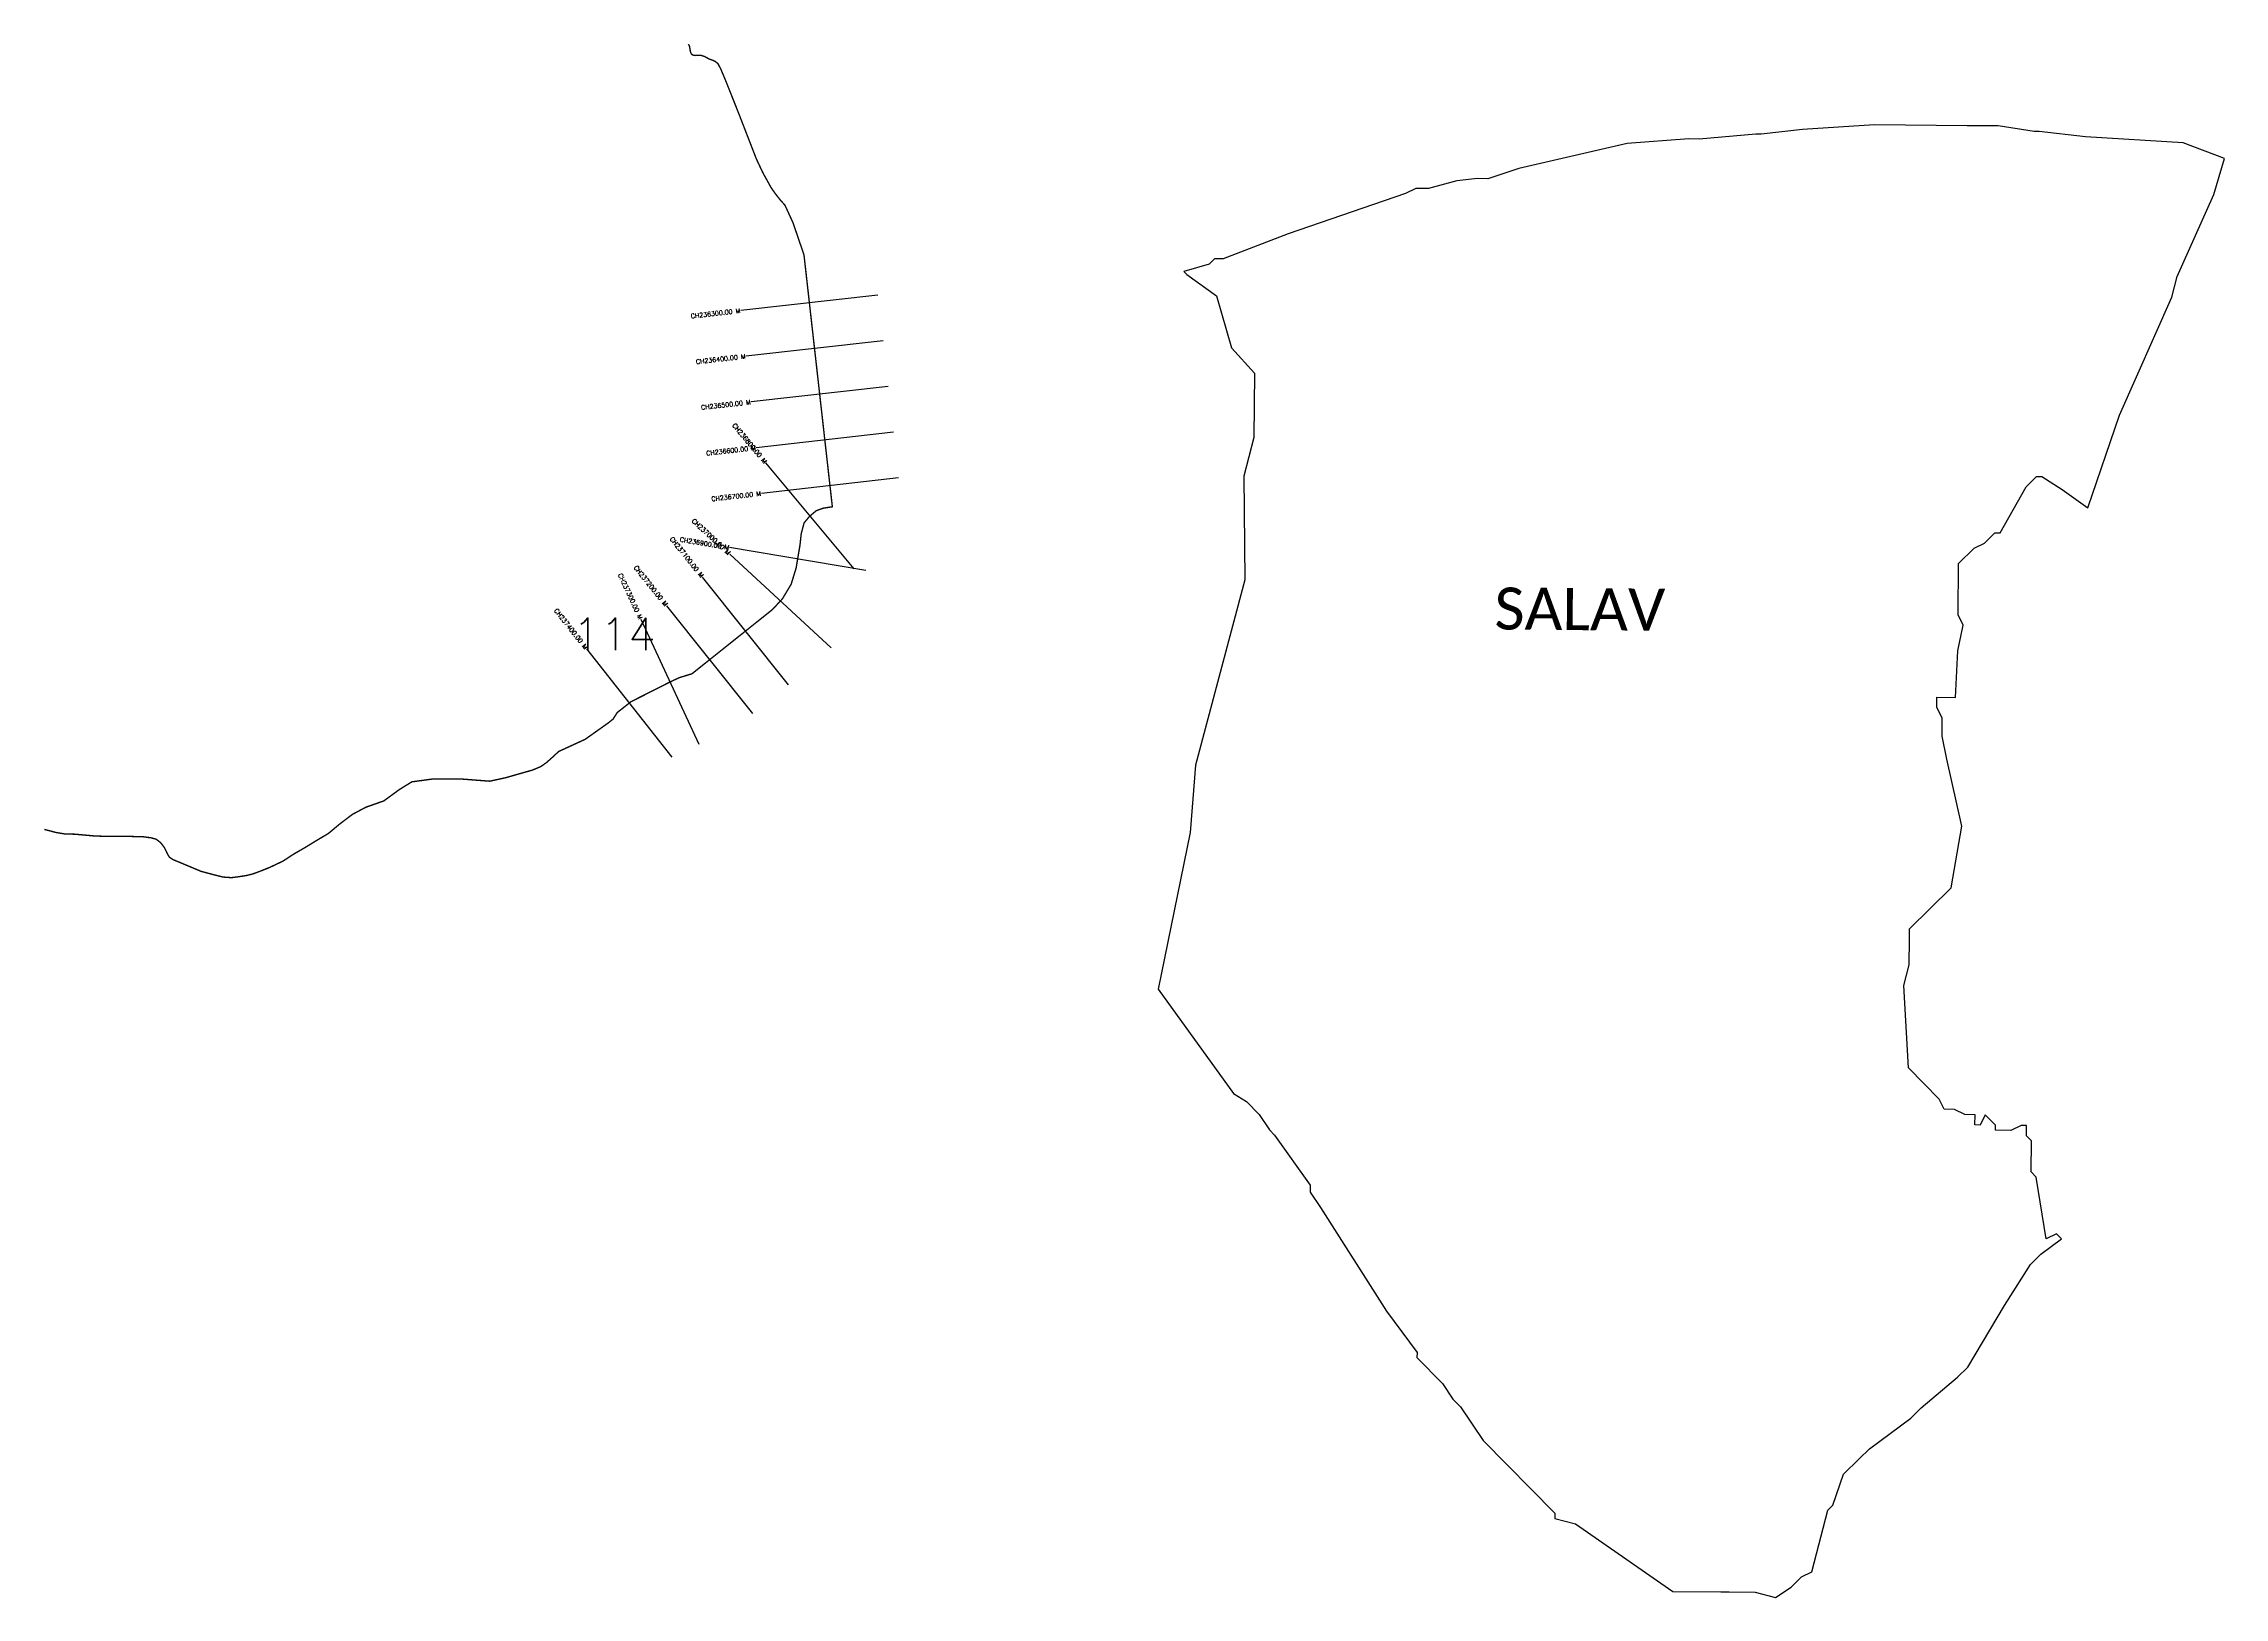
# Model space of a CAD drawing. Header units: metres. Extents: x 279576 to 284319, y 2048397 to 2051775.
import ezdxf
from ezdxf.enums import TextEntityAlignment as Align

# ---------------------------------------------------------------- set-up
doc = ezdxf.new("R2010")
doc.units = ezdxf.units.M
for name, color, linetype in [('CS', 134, 'Continuous'), ('CSMark', 6, 'Continuous'), ('NATURALLY PROTECTED', 3, 'Continuous'), ('village', 3, 'Continuous'), ('VILLAGE NAME', 250, 'Continuous')]:
    doc.layers.add(name, color=color, linetype=linetype)
doc.styles.get("Standard").update_dxf_attribs({"font": 'simplex.shx'})

msp = doc.modelspace()

# ---------------------------------------------------------------- linework, layer by layer
at = {"color": 6, "flags": 128}
msp.add_lwpolyline([(282110.9, 2051295.8), (282122.2, 2051306.9)], dxfattribs=at)
at = {"layer": 'CS'}
for p, q in [((281390.6, 2051228.4), (281092.5, 2051194.8)), ((281401.8, 2051129.1), (281103.7, 2051095.5)), ((281413, 2051029.7), (281114.9, 2050996.1)), ((281424.2, 2050930.3), (281126.1, 2050896.7)), ((281435.4, 2050831), (281137.3, 2050797.4)), ((281339, 2050633.1), (281147, 2050863.6)), ((281364, 2050629.7), (281068.1, 2050679.4)), ((281288.6, 2050461.5), (281068.5, 2050665.3)), ((281196.5, 2050381), (281009.4, 2050615.5)), ((281118.4, 2050318.6), (280931.3, 2050553.1)), ((281002.2, 2050251.5), (280875.6, 2050523.5)), ((280942.9, 2050223.8), (280757.3, 2050459.4))]:
    msp.add_line(p, q, dxfattribs=at)
at = {"layer": 'NATURALLY PROTECTED', "const_width": 3, "flags": 128}
msp.add_lwpolyline([(280978.1, 2051773.6), (280979.9, 2051771.7), (280981.1, 2051768.6), (280982, 2051762.5), (280982.6, 2051758.7), (280983.6, 2051755.2), (280985.7, 2051751.8), (280989.2, 2051749.9), (280993.2, 2051749.3), (280999.2, 2051749.7), (281005.8, 2051749.7), (281013.8, 2051747.1), (281024.3, 2051741.2), (281029.8, 2051739.6), (281036.8, 2051736.4), (281042.9, 2051731.4), (281049.6, 2051718.2), (281058.9, 2051696.1), (281087.6, 2051624.1), (281126.3, 2051524.3), (281140, 2051495.2), (281158.3, 2051462), (281167.5, 2051448.9), (281179.9, 2051433.1), (281188.2, 2051424.4), (281206, 2051385.5), (281229.8, 2051316), (281291.5, 2050768.2), (281271.5, 2050765.1), (281256.8, 2050759.8), (281242.1, 2050747.6), (281230.1, 2050733.2), (281223.8, 2050709.7), (281221.2, 2050685.3), (281212.8, 2050635.2), (281201.9, 2050599.8), (281183, 2050568.2), (281161.3, 2050544.8), (280986.2, 2050405.1), (280959.1, 2050396.9), (280938.7, 2050387.4), (280853.5, 2050344.3), (280823.7, 2050320.8), (280814.6, 2050306.5), (280803, 2050297.4), (280753.9, 2050262.6), (280696.3, 2050236.2), (280684.7, 2050225.3), (280668.9, 2050211.3), (280657, 2050203.2), (280639.8, 2050195.9), (280581.6, 2050179.3), (280546.5, 2050171.6), (280485.6, 2050176.3), (280424.7, 2050176.7), (280377, 2050170.2), (280349.6, 2050153.2), (280316.2, 2050128.8), (280276.8, 2050114.9), (280248.2, 2050099.7), (280220.8, 2050079), (280195.9, 2050058.2), (280168.1, 2050041.6), (280145.1, 2050027.5), (280120.6, 2050013.4), (280096.5, 2049997.7), (280068, 2049984.2), (280049.1, 2049976.6), (280031.5, 2049970.1), (280016, 2049966.3), (280000.1, 2049963.9), (279984.8, 2049961.9), (279966.9, 2049963.2), (279941.6, 2049969.5), (279918.5, 2049975.7), (279897.6, 2049984.5), (279869.2, 2049996.4), (279858.2, 2050000.9), (279849.7, 2050006.5), (279844.7, 2050015.4), (279838.9, 2050027.3), (279831.3, 2050037.6), (279820.8, 2050045.6), (279810, 2050048.5), (279792.8, 2050050.8), (279750.2, 2050051.9), (279715.9, 2050051.7), (279688.6, 2050052.4), (279644.2, 2050056.4), (279622.9, 2050056.9), (279604.1, 2050060), (279580.6, 2050066), (279577.8, 2050066.8)], dxfattribs=at)
at = {"layer": 'village', "color": 6}
msp.add_lwpolyline([(282110.9, 2051295.8), (282055.9, 2051279.8), (282062.3, 2051273.4), (282126.8, 2051226.7), (282159.4, 2051113.8), (282209.6, 2051058.4), (282208, 2050918.5), (282186.2, 2050834.5), (282188.4, 2050609.2), (282081.5, 2050206.7), (282069.5, 2050059.8), (282000.3, 2049719.6), (282164.2, 2049492.5), (282192.1, 2049475.5), (282219.8, 2049447.3), (282242, 2049413.5), (282253.1, 2049402.3), (282330.5, 2049293.5), (282330.5, 2049278.5), (282352.7, 2049244.7), (282496.5, 2049019.6), (282563, 2048929.5), (282562.9, 2048918.4), (282618.5, 2048861.9), (282640.6, 2048828.2), (282657.3, 2048811.3), (282707.1, 2048738.1), (282862.7, 2048580.1), (282862.6, 2048568.9), (282907.3, 2048557.4), (283118.9, 2048410.2), (283223.8, 2048409.2), (283242.1, 2048409.2), (283298.1, 2048408.8), (283342.8, 2048397.3), (283376.6, 2048419.4), (283399.1, 2048441.6), (283421.6, 2048452.6), (283456.2, 2048586.7), (283467.5, 2048597.9), (283490.4, 2048664.9), (283524.2, 2048698.2), (283546.8, 2048720.4), (283636.9, 2048786.9), (283659.5, 2048809.2), (283738.4, 2048875.7), (283761, 2048898), (283840.4, 2049031.7), (283897, 2049120.9), (283919.6, 2049143.1), (283964.7, 2049176.4), (283953.5, 2049187.6), (283931, 2049176.6), (283909.7, 2049311.1), (283898.6, 2049322.4), (283899.1, 2049389.6), (283888, 2049400.9), (283888.2, 2049423.3), (283877, 2049423.4), (283854.5, 2049412.4), (283821, 2049412.6), (283821, 2049423.8), (283798.8, 2049446.4), (283787.4, 2049424.1), (283776.2, 2049424.2), (283776.4, 2049446.6), (283754, 2049446.7), (283731.7, 2049458.1), (283709.3, 2049458.3), (283698.2, 2049480.7), (283631.6, 2049548.4), (283621.7, 2049727.7), (283633.3, 2049772.4), (283633.5, 2049794.8), (283633.6, 2049806), (283633.9, 2049850.8), (283724.2, 2049939.7), (283747.6, 2050073.9), (283715.1, 2050219.7), (283704.6, 2050269.5), (283704.6, 2050309.3), (283693.6, 2050331.8), (283693.7, 2050354.2), (283733.8, 2050353.9), (283739.3, 2050454.7), (283750.9, 2050510.6), (283739.9, 2050533), (283740.8, 2050645), (283774.6, 2050678.3), (283797.1, 2050689.4), (283819.7, 2050711.6), (283830.9, 2050711.5), (283887.7, 2050811.9), (283910.2, 2050834.1), (283921.4, 2050834), (283966, 2050805.6), (284021.7, 2050766), (284090.4, 2050967.1), (284204.4, 2051223.7), (284215.9, 2051268.5), (284295.7, 2051447), (284318.7, 2051525.2), (284229.3, 2051559.5), (284016.7, 2051572.3), (283916, 2051584.3), (283904.8, 2051584.4), (283826.5, 2051596.2), (283781.7, 2051596.5), (283759.3, 2051596.7), (283557.8, 2051598.2), (283400.9, 2051588.3), (283311.2, 2051577.9), (283300, 2051577.9), (283176.8, 2051567.6), (283154.4, 2051567.8), (283019.9, 2051557.6), (282784.3, 2051503.4), (282717, 2051481.5), (282694.6, 2051481.7), (282649.8, 2051476.5), (282588.2, 2051460.3), (282560.1, 2051460.3), (282537.6, 2051449.3), (282282.7, 2051361.8), (282141.2, 2051306.9), (282122.2, 2051306.9)], dxfattribs=at)

# ---------------------------------------------------------------- texts
at = {"insert": (280726.9, 2050526.5), "char_height": 70, "attachment_point": 1}
msp.add_mtext_dynamic_manual_height_columns('114', width=95.172, gutter_width=1, heights=[0], dxfattribs=at)
at = {"layer": 'CSMark'}
for s, rotation, p in [('CH236300.00 M', 6.431, (281091.5, 2051194.7)), ('CH236400.00 M', 6.431, (281102.7, 2051095.4)), ('CH236500.00 M', 6.431, (281113.9, 2050996)), ('CH236800.00 M', 309.7924, (281146.4, 2050864.4)), ('CH236600.00 M', 6.431, (281125.1, 2050896.6)), ('CH236700.00 M', 6.431, (281136.3, 2050797.2)), ('CH237000.00 M', 317.206, (281067.7, 2050666)), ('CH237100.00 M', 308.5837, (281008.8, 2050616.3)), ('CH236900.00 M', 350.4683, (281067.1, 2050679.5)), ('CH237200.00 M', 308.5837, (280930.6, 2050553.9)), ('CH237300.00 M', 294.9527, (280875.2, 2050524.4)), ('CH237400.00 M', 308.2332, (280756.7, 2050460.2))]:
    msp.add_text(s, height=10, rotation=rotation, dxfattribs=at).set_placement(p, align=Align.MIDDLE_RIGHT)
at = {"layer": 'VILLAGE NAME', "insert": (282731.8, 2050592.9), "char_height": 91.425, "attachment_point": 1, "rotation": 359.5442}
msp.add_mtext_dynamic_manual_height_columns('{\\fCalibri|b0|i0|c0|p34;SALAV}', width=798.716, gutter_width=457.1, heights=[0], dxfattribs=at)

doc.saveas('drawing.dxf')
